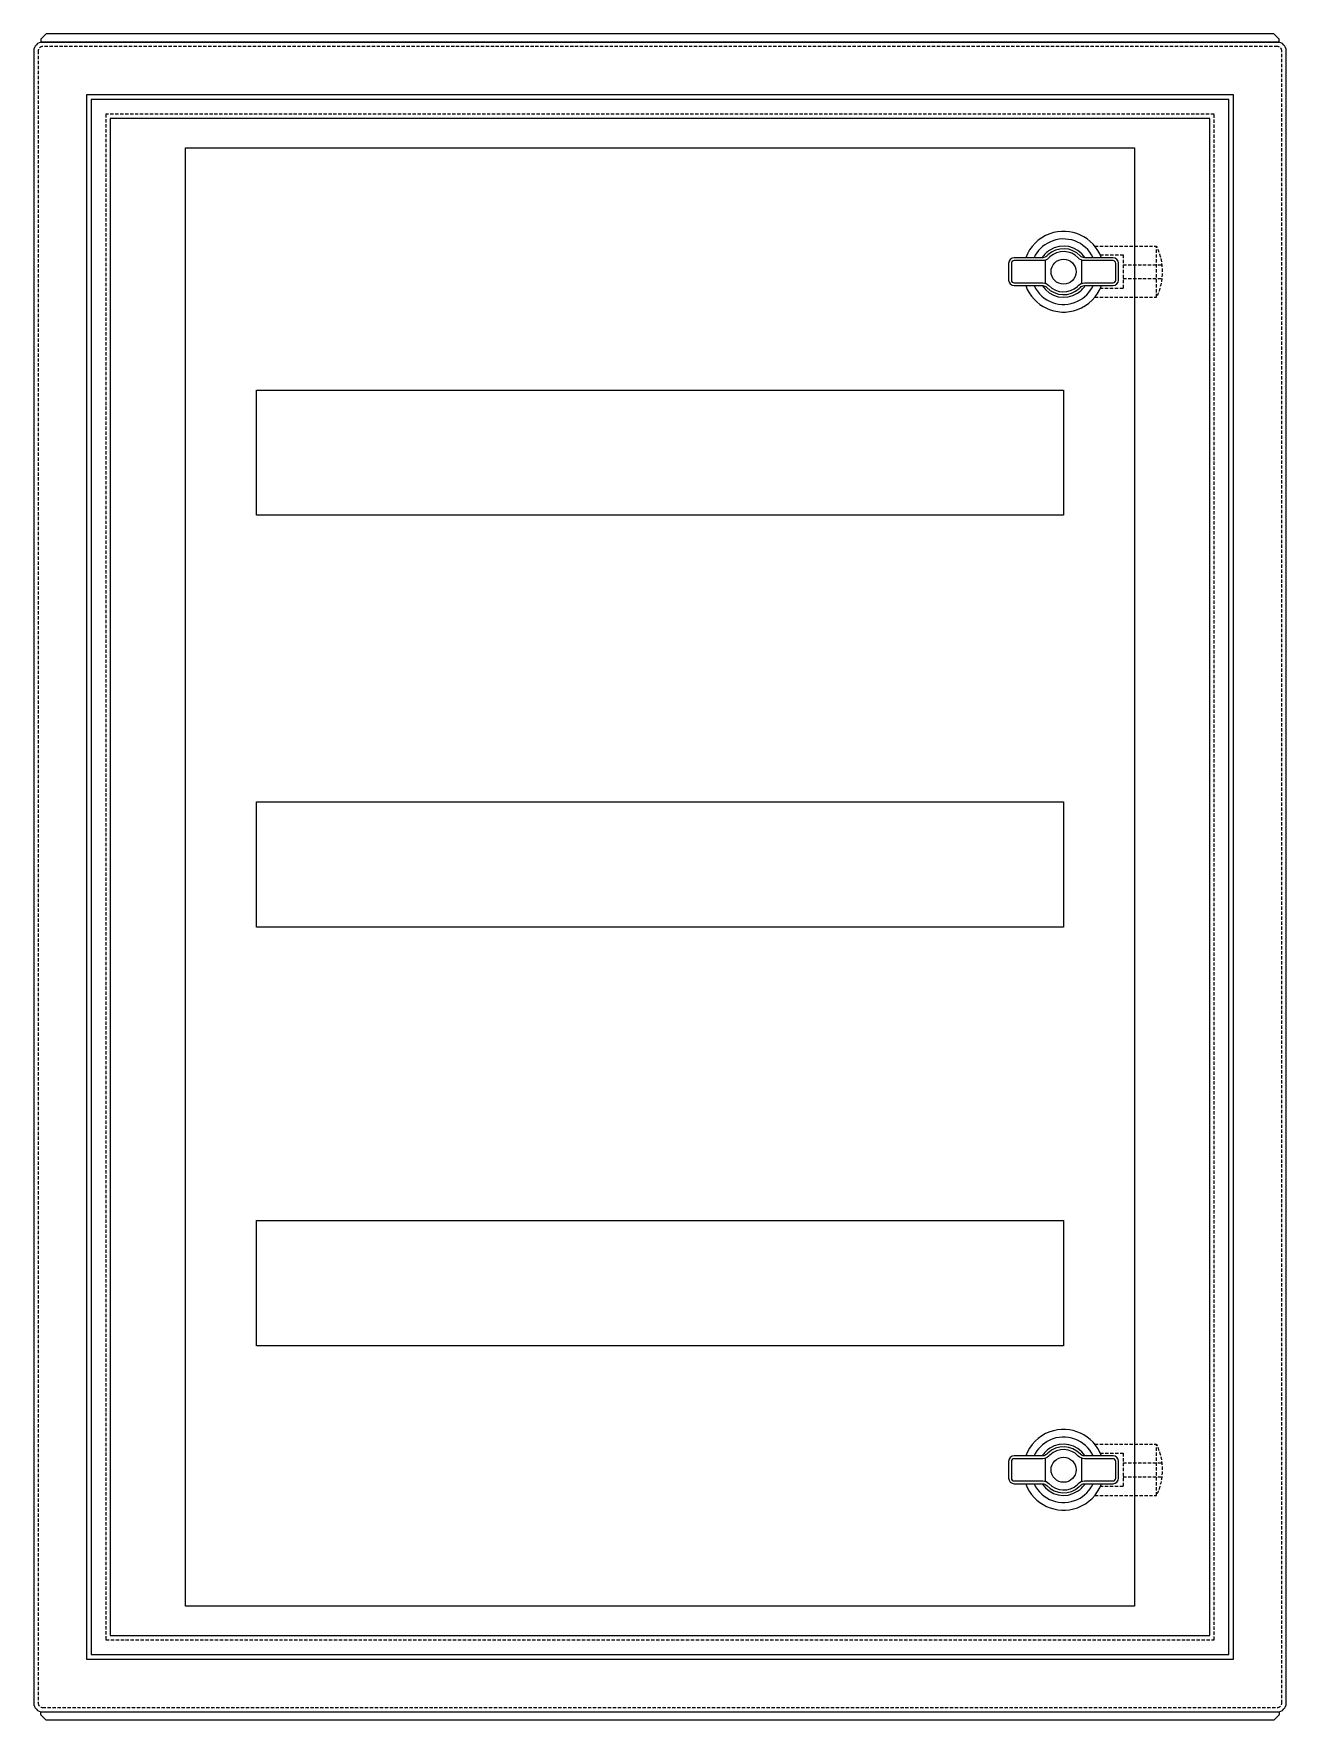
# Model space of a CAD drawing. Header units: millimetres. Extents: x -1316 to 1820, y -253 to 645.
# Drawn here: x -204 to 246, y -137 to 469 of the extents above; entities that cross this region are included whole.
import ezdxf

# ---------------------------------------------------------------- set-up
doc = ezdxf.new("R2010")
doc.units = ezdxf.units.MM
doc.header["$MEASUREMENT"] = 0
for name, pattern in [('AI-Linetype-16', [1.78125, 1.1875, -0.59375]), ('AI-Linetype-17', [1.78125, 1.1875, -0.59375]), ('AI-Linetype-18', [1.78125, 1.1875, -0.59375]), ('AI-Linetype-19', [1.78125, 1.1875, -0.59375]), ('AI-Linetype-20', [1.78125, 1.1875, -0.59375]), ('AI-Linetype-21', [1.78125, 1.1875, -0.59375]), ('AI-Linetype-22', [1.78125, 1.1875, -0.59375]), ('AI-Linetype-23', [1.78125, 1.1875, -0.59375]), ('AI-Linetype-24', [1.78125, 1.1875, -0.59375]), ('AI-Linetype-34', [1.78125, 1.1875, -0.59375]), ('AI-Linetype-35', [1.78125, 1.1875, -0.59375]), ('AI-Linetype-36', [1.78125, 1.1875, -0.59375]), ('AI-Linetype-37', [1.78125, 1.1875, -0.59375]), ('AI-Linetype-38', [1.78125, 1.1875, -0.59375]), ('AI-Linetype-39', [1.78125, 1.1875, -0.59375]), ('AI-Linetype-40', [1.78125, 1.1875, -0.59375]), ('AI-Linetype-41', [1.78125, 1.1875, -0.59375]), ('AI-Linetype-42', [1.78125, 1.1875, -0.59375]), ('AI-Linetype-43', [1.78125, 1.1875, -0.59375]), ('AI-Linetype-44', [1.78125, 1.1875, -0.59375]), ('AI-Linetype-45', [1.78125, 1.1875, -0.59375])]:
    doc.linetypes.add(name, pattern=pattern)
doc.layers.get('0').update_dxf_attribs({"lineweight": 0})

msp = doc.modelspace()

# ---------------------------------------------------------------- linework, layer by layer
at = {"color": 7, "lineweight": 0}
for p, q in [((-199.32, 468.77), (-201.32, 466.77)), ((-201.32, 466.77), (-201.32, 465.77)), ((241.68, 468.77), (-199.32, 468.77)), ((243.68, 466.77), (241.68, 468.77)), ((243.68, 465.77), (243.68, 466.77)), ((-203.82, 462.57), (-203.82, -131.03)), ((-201.32, 465.77), (243.68, 465.77)), ((243.68, 465.77), (-200.62, 465.77)), ((246.18, -131.03), (246.18, 462.57)), ((159.62, 379.13), (159.62, 387.42)), ((172.74, 379.13), (172.74, 387.42)), ((159.62, -51.37), (159.62, -43.08)), ((172.74, -51.37), (172.74, -43.08)), ((-201.32, -135.23), (-201.32, -134.23)), ((-201.32, -134.23), (243.68, -134.23)), ((-199.32, -137.23), (-201.32, -135.23)), ((-200.62, -134.23), (243.68, -134.23)), ((241.68, -137.23), (-199.32, -137.23)), ((243.68, -135.23), (241.68, -137.23)), ((243.68, -134.23), (243.68, -135.23))]:
    msp.add_line(p, q, dxfattribs=at)
at = {"color": 7, "linetype": 'AI-Linetype-22', "lineweight": 0}
msp.add_line((-202.22, 462.57), (-202.22, -131.03), dxfattribs=at)
at = {"color": 7, "linetype": 'AI-Linetype-20', "lineweight": 0}
msp.add_line((242.98, 464.17), (-200.62, 464.17), dxfattribs=at)
at = {"color": 7, "linetype": 'AI-Linetype-18', "lineweight": 0}
msp.add_line((244.58, -131.03), (244.58, 462.57), dxfattribs=at)
at = {"color": 7, "linetype": 'AI-Linetype-40', "lineweight": 0}
msp.add_line((177.39, 392.47), (199.58, 392.47), dxfattribs=at)
at = {"color": 7, "linetype": 'AI-Linetype-43', "lineweight": 0}
msp.add_line((187.58, 385.77), (201.44, 385.77), dxfattribs=at)
at = {"color": 7, "linetype": 'AI-Linetype-42', "lineweight": 0}
msp.add_line((187.58, 380.77), (201.44, 380.77), dxfattribs=at)
at = {"color": 7, "linetype": 'AI-Linetype-41', "lineweight": 0}
msp.add_line((177.39, 374.07), (199.58, 374.07), dxfattribs=at)
at = {"color": 7, "linetype": 'AI-Linetype-34', "lineweight": 0}
msp.add_line((177.39, -38.03), (199.58, -38.03), dxfattribs=at)
at = {"color": 7, "linetype": 'AI-Linetype-37', "lineweight": 0}
msp.add_line((187.58, -44.73), (201.44, -44.73), dxfattribs=at)
at = {"color": 7, "linetype": 'AI-Linetype-36', "lineweight": 0}
msp.add_line((187.58, -49.73), (201.44, -49.73), dxfattribs=at)
at = {"color": 7, "linetype": 'AI-Linetype-35', "lineweight": 0}
msp.add_line((177.39, -56.43), (199.58, -56.43), dxfattribs=at)
at = {"color": 7, "linetype": 'AI-Linetype-16', "lineweight": 0}
msp.add_line((-200.62, -132.63), (242.98, -132.63), dxfattribs=at)
at = {"color": 7, "lineweight": 0}
for points in [[(-184.82, -115.23), (227.18, -115.23), (227.18, 446.77), (-184.82, 446.77)], [(-183.22, -113.63), (225.58, -113.63), (225.58, 445.17), (-183.22, 445.17)], [(-176.32, -106.73), (218.68, -106.73), (218.68, 438.27), (-176.32, 438.27)], [(-149.32, 427.77), (191.68, 427.77), (191.68, -96.23), (-149.32, -96.23)], [(-123.82, 340.76), (166.18, 340.76), (166.18, 295.76), (-123.82, 295.76)], [(-123.82, 192.77), (166.18, 192.77), (166.18, 147.77), (-123.82, 147.77)], [(-123.82, 42.3), (166.18, 42.3), (166.18, -2.7), (-123.82, -2.7)]]:
    msp.add_lwpolyline(points, close=True, dxfattribs=at)
at = {"color": 7, "linetype": 'AI-Linetype-24', "lineweight": 0}
msp.add_lwpolyline([(-177.92, -108.33), (220.28, -108.33), (220.28, 439.87), (-177.92, 439.87)], close=True, dxfattribs=at)
at = {"color": 7, "linetype": 'AI-Linetype-45', "lineweight": 0}
msp.add_lwpolyline([(179.38, 389.27), (187.58, 389.27), (187.58, 377.27), (179.38, 377.27)], dxfattribs=at)
at = {"color": 7, "linetype": 'AI-Linetype-39', "lineweight": 0}
msp.add_lwpolyline([(179.38, -41.23), (187.58, -41.23), (187.58, -53.23), (179.38, -53.23)], dxfattribs=at)
at = {"color": 7, "lineweight": 0}
for centre in [(166.18, 383.27), (166.18, -47.23)]:
    msp.add_circle(centre, 4.5, dxfattribs=at)
for points in [[(-200.62, 465.77), (-202.39, 465.77), (-203.82, 464.34), (-203.82, 462.57)], [(246.18, 462.57), (246.18, 464.34), (244.75, 465.77), (242.98, 465.77)], [(-203.82, -131.03), (-203.82, -132.79), (-202.39, -134.23), (-200.62, -134.23)], [(242.98, -134.23), (244.75, -134.23), (246.18, -132.79), (246.18, -131.03)]]:
    msp.add_open_spline(points, degree=3, dxfattribs=at)
at = {"color": 7, "linetype": 'AI-Linetype-21', "lineweight": 0}
msp.add_open_spline([(-200.62, 464.17), (-201.51, 464.17), (-202.22, 463.46), (-202.22, 462.57)], degree=3, dxfattribs=at)
at = {"color": 7, "linetype": 'AI-Linetype-19', "lineweight": 0}
msp.add_open_spline([(244.58, 462.57), (244.58, 463.46), (243.86, 464.17), (242.98, 464.17)], degree=3, dxfattribs=at)
at = {"color": 7, "lineweight": 0}
for points, knots in [([(179.79, 388.27), (177.03, 395.79), (168.7, 399.65), (161.18, 396.89), (157.18, 395.42), (154.04, 392.27), (152.57, 388.27)], [0, 0, 0, 0, 1, 1, 1, 2, 2, 2, 2]), ([(176.81, 388.27), (174.05, 394.15), (167.05, 396.67), (161.18, 393.91), (158.7, 392.74), (156.71, 390.75), (155.55, 388.27)], [0, 0, 0, 0, 1, 1, 1, 2, 2, 2, 2]), ([(185.93, 386.27), (185.93, 387.38), (185.03, 388.27), (183.93, 388.27), (183.93, 388.27), (173.67, 388.27), (173.67, 388.27), (173.11, 388.27), (172.58, 388.5), (172.21, 388.91), (169.09, 392.24), (163.87, 392.41), (160.54, 389.3), (160.41, 389.18), (160.28, 389.04), (160.15, 388.91), (159.77, 388.5), (159.24, 388.27), (158.69, 388.27), (158.69, 388.27), (148.43, 388.27), (148.43, 388.27), (147.32, 388.27), (146.43, 387.38), (146.43, 386.27), (146.43, 386.27), (146.43, 380.27), (146.43, 380.27)], [0, 0, 0, 0, 1, 1, 1, 2, 2, 2, 3, 3, 3, 4, 4, 4, 5, 5, 5, 6, 6, 6, 7, 7, 7, 8, 8, 8, 9, 9, 9, 9]), ([(184.93, 380.27), (184.93, 379.72), (184.48, 379.27), (183.93, 379.27), (183.93, 379.27), (173.67, 379.27), (173.67, 379.27), (172.84, 379.27), (172.04, 378.93), (171.47, 378.32), (171.36, 378.2), (171.25, 378.09), (171.13, 377.98), (168.2, 375.24), (163.62, 375.4), (160.88, 378.32), (160.32, 378.93), (159.52, 379.27), (158.69, 379.27), (158.69, 379.27), (148.43, 379.27), (148.43, 379.27), (147.88, 379.27), (147.43, 379.72), (147.43, 380.27), (147.43, 380.27), (147.43, 386.27), (147.43, 386.27), (147.43, 386.83), (147.88, 387.27), (148.43, 387.27), (148.43, 387.27), (158.69, 387.27), (158.69, 387.27), (159.52, 387.27), (160.32, 387.62), (160.88, 388.23), (160.99, 388.34), (161.11, 388.46), (161.23, 388.57), (164.15, 391.31), (168.74, 391.15), (171.47, 388.23), (172.04, 387.62), (172.84, 387.27), (173.67, 387.27), (173.67, 387.27), (183.93, 387.27), (183.93, 387.27), (184.48, 387.27), (184.93, 386.83), (184.93, 386.27), (184.93, 386.27), (184.93, 380.27), (184.93, 380.27)], [0, 0, 0, 0, 1, 1, 1, 2, 2, 2, 3, 3, 3, 4, 4, 4, 5, 5, 5, 6, 6, 6, 7, 7, 7, 8, 8, 8, 9, 9, 9, 10, 10, 10, 11, 11, 11, 12, 12, 12, 13, 13, 13, 14, 14, 14, 15, 15, 15, 16, 16, 16, 17, 17, 17, 18, 18, 18, 18]), ([(173.9, 388.27), (171.14, 392.54), (165.44, 393.76), (161.18, 391), (160.09, 390.29), (159.16, 389.36), (158.46, 388.27)], [0, 0, 0, 0, 1, 1, 1, 2, 2, 2, 2]), ([(146.43, 380.27), (146.43, 379.17), (147.32, 378.27), (148.43, 378.27), (148.43, 378.27), (158.69, 378.27), (158.69, 378.27), (159.24, 378.27), (159.77, 378.05), (160.15, 377.64), (163.26, 374.31), (168.48, 374.14), (171.81, 377.25), (171.95, 377.37), (172.08, 377.51), (172.21, 377.64), (172.58, 378.05), (173.11, 378.27), (173.67, 378.27), (173.67, 378.27), (183.93, 378.27), (183.93, 378.27), (185.03, 378.27), (185.93, 379.17), (185.93, 380.27), (185.93, 380.27), (185.93, 386.27), (185.93, 386.27)], [0, 0, 0, 0, 1, 1, 1, 2, 2, 2, 3, 3, 3, 4, 4, 4, 5, 5, 5, 6, 6, 6, 7, 7, 7, 8, 8, 8, 9, 9, 9, 9]), ([(152.57, 378.27), (155.33, 370.76), (163.66, 366.9), (171.18, 369.66), (175.17, 371.13), (178.32, 374.28), (179.79, 378.27)], [0, 0, 0, 0, 1, 1, 1, 2, 2, 2, 2]), ([(155.55, 378.27), (158.31, 372.4), (165.31, 369.88), (171.18, 372.64), (173.64, 373.8), (175.63, 375.78), (176.79, 378.24)], [0, 0, 0, 0, 1, 1, 1, 2, 2, 2, 2]), ([(158.46, 378.27), (161.22, 374.01), (166.91, 372.79), (171.18, 375.55), (172.27, 376.26), (173.2, 377.19), (173.91, 378.29)], [0, 0, 0, 0, 1, 1, 1, 2, 2, 2, 2]), ([(179.79, -42.23), (177.03, -34.71), (168.7, -30.85), (161.18, -33.61), (157.18, -35.08), (154.04, -38.23), (152.57, -42.23)], [0, 0, 0, 0, 1, 1, 1, 2, 2, 2, 2]), ([(176.81, -42.23), (174.05, -36.35), (167.05, -33.83), (161.18, -36.59), (158.7, -37.76), (156.71, -39.75), (155.55, -42.23)], [0, 0, 0, 0, 1, 1, 1, 2, 2, 2, 2]), ([(185.93, -44.23), (185.93, -43.12), (185.03, -42.23), (183.93, -42.23), (183.93, -42.23), (173.67, -42.23), (173.67, -42.23), (173.11, -42.23), (172.58, -42), (172.21, -41.59), (169.09, -38.26), (163.87, -38.09), (160.54, -41.2), (160.41, -41.32), (160.28, -41.46), (160.15, -41.59), (159.77, -42), (159.24, -42.23), (158.69, -42.23), (158.69, -42.23), (148.43, -42.23), (148.43, -42.23), (147.32, -42.23), (146.43, -43.12), (146.43, -44.23), (146.43, -44.23), (146.43, -50.23), (146.43, -50.23)], [0, 0, 0, 0, 1, 1, 1, 2, 2, 2, 3, 3, 3, 4, 4, 4, 5, 5, 5, 6, 6, 6, 7, 7, 7, 8, 8, 8, 9, 9, 9, 9]), ([(184.93, -50.23), (184.93, -50.78), (184.48, -51.23), (183.93, -51.23), (183.93, -51.23), (173.67, -51.23), (173.67, -51.23), (172.84, -51.23), (172.04, -51.57), (171.47, -52.18), (171.36, -52.3), (171.25, -52.41), (171.13, -52.52), (168.2, -55.26), (163.62, -55.1), (160.88, -52.18), (160.32, -51.57), (159.52, -51.23), (158.69, -51.23), (158.69, -51.23), (148.43, -51.23), (148.43, -51.23), (147.88, -51.23), (147.43, -50.78), (147.43, -50.23), (147.43, -50.23), (147.43, -44.23), (147.43, -44.23), (147.43, -43.67), (147.88, -43.23), (148.43, -43.23), (148.43, -43.23), (158.69, -43.23), (158.69, -43.23), (159.52, -43.23), (160.32, -42.88), (160.88, -42.27), (160.99, -42.16), (161.11, -42.04), (161.23, -41.93), (164.15, -39.19), (168.74, -39.35), (171.47, -42.27), (172.04, -42.88), (172.84, -43.23), (173.67, -43.23), (173.67, -43.23), (183.93, -43.23), (183.93, -43.23), (184.48, -43.23), (184.93, -43.67), (184.93, -44.23), (184.93, -44.23), (184.93, -50.23), (184.93, -50.23)], [0, 0, 0, 0, 1, 1, 1, 2, 2, 2, 3, 3, 3, 4, 4, 4, 5, 5, 5, 6, 6, 6, 7, 7, 7, 8, 8, 8, 9, 9, 9, 10, 10, 10, 11, 11, 11, 12, 12, 12, 13, 13, 13, 14, 14, 14, 15, 15, 15, 16, 16, 16, 17, 17, 17, 18, 18, 18, 18]), ([(173.9, -42.23), (171.14, -37.96), (165.44, -36.74), (161.18, -39.5), (160.09, -40.21), (159.16, -41.14), (158.46, -42.23)], [0, 0, 0, 0, 1, 1, 1, 2, 2, 2, 2]), ([(146.43, -50.23), (146.43, -51.33), (147.32, -52.23), (148.43, -52.23), (148.43, -52.23), (158.69, -52.23), (158.69, -52.23), (159.24, -52.23), (159.77, -52.45), (160.15, -52.86), (163.26, -56.19), (168.48, -56.36), (171.81, -53.25), (171.95, -53.13), (172.08, -52.99), (172.21, -52.86), (172.58, -52.45), (173.11, -52.23), (173.67, -52.23), (173.67, -52.23), (183.93, -52.23), (183.93, -52.23), (185.03, -52.23), (185.93, -51.33), (185.93, -50.23), (185.93, -50.23), (185.93, -44.23), (185.93, -44.23)], [0, 0, 0, 0, 1, 1, 1, 2, 2, 2, 3, 3, 3, 4, 4, 4, 5, 5, 5, 6, 6, 6, 7, 7, 7, 8, 8, 8, 9, 9, 9, 9]), ([(152.57, -52.23), (155.33, -59.74), (163.66, -63.6), (171.18, -60.84), (175.17, -59.37), (178.32, -56.22), (179.79, -52.23)], [0, 0, 0, 0, 1, 1, 1, 2, 2, 2, 2]), ([(155.55, -52.23), (158.31, -58.1), (165.31, -60.62), (171.18, -57.86), (173.64, -56.7), (175.63, -54.72), (176.79, -52.26)], [0, 0, 0, 0, 1, 1, 1, 2, 2, 2, 2]), ([(158.46, -52.23), (161.22, -56.49), (166.91, -57.71), (171.18, -54.95), (172.27, -54.24), (173.2, -53.31), (173.91, -52.21)], [0, 0, 0, 0, 1, 1, 1, 2, 2, 2, 2])]:
    msp.add_open_spline(points, degree=3, knots=knots, dxfattribs=at)
at = {"color": 7, "linetype": 'AI-Linetype-44', "lineweight": 0}
msp.add_open_spline([(199.58, 374.07), (202.25, 379.92), (202.25, 386.63), (199.58, 392.47), (199.58, 392.47), (199.58, 374.07), (199.58, 374.07)], degree=3, knots=[0, 0, 0, 0, 1, 1, 1, 2, 2, 2, 2], dxfattribs=at)
at = {"color": 7, "linetype": 'AI-Linetype-38', "lineweight": 0}
msp.add_open_spline([(199.58, -56.43), (202.25, -50.58), (202.25, -43.87), (199.58, -38.03), (199.58, -38.03), (199.58, -56.43), (199.58, -56.43)], degree=3, knots=[0, 0, 0, 0, 1, 1, 1, 2, 2, 2, 2], dxfattribs=at)
at = {"color": 7, "linetype": 'AI-Linetype-23', "lineweight": 0}
msp.add_open_spline([(-202.22, -131.03), (-202.22, -131.91), (-201.51, -132.63), (-200.62, -132.63)], degree=3, dxfattribs=at)
at = {"color": 7, "linetype": 'AI-Linetype-17', "lineweight": 0}
msp.add_open_spline([(242.98, -132.63), (243.86, -132.63), (244.58, -131.91), (244.58, -131.03)], degree=3, dxfattribs=at)

doc.saveas('drawing.dxf')
